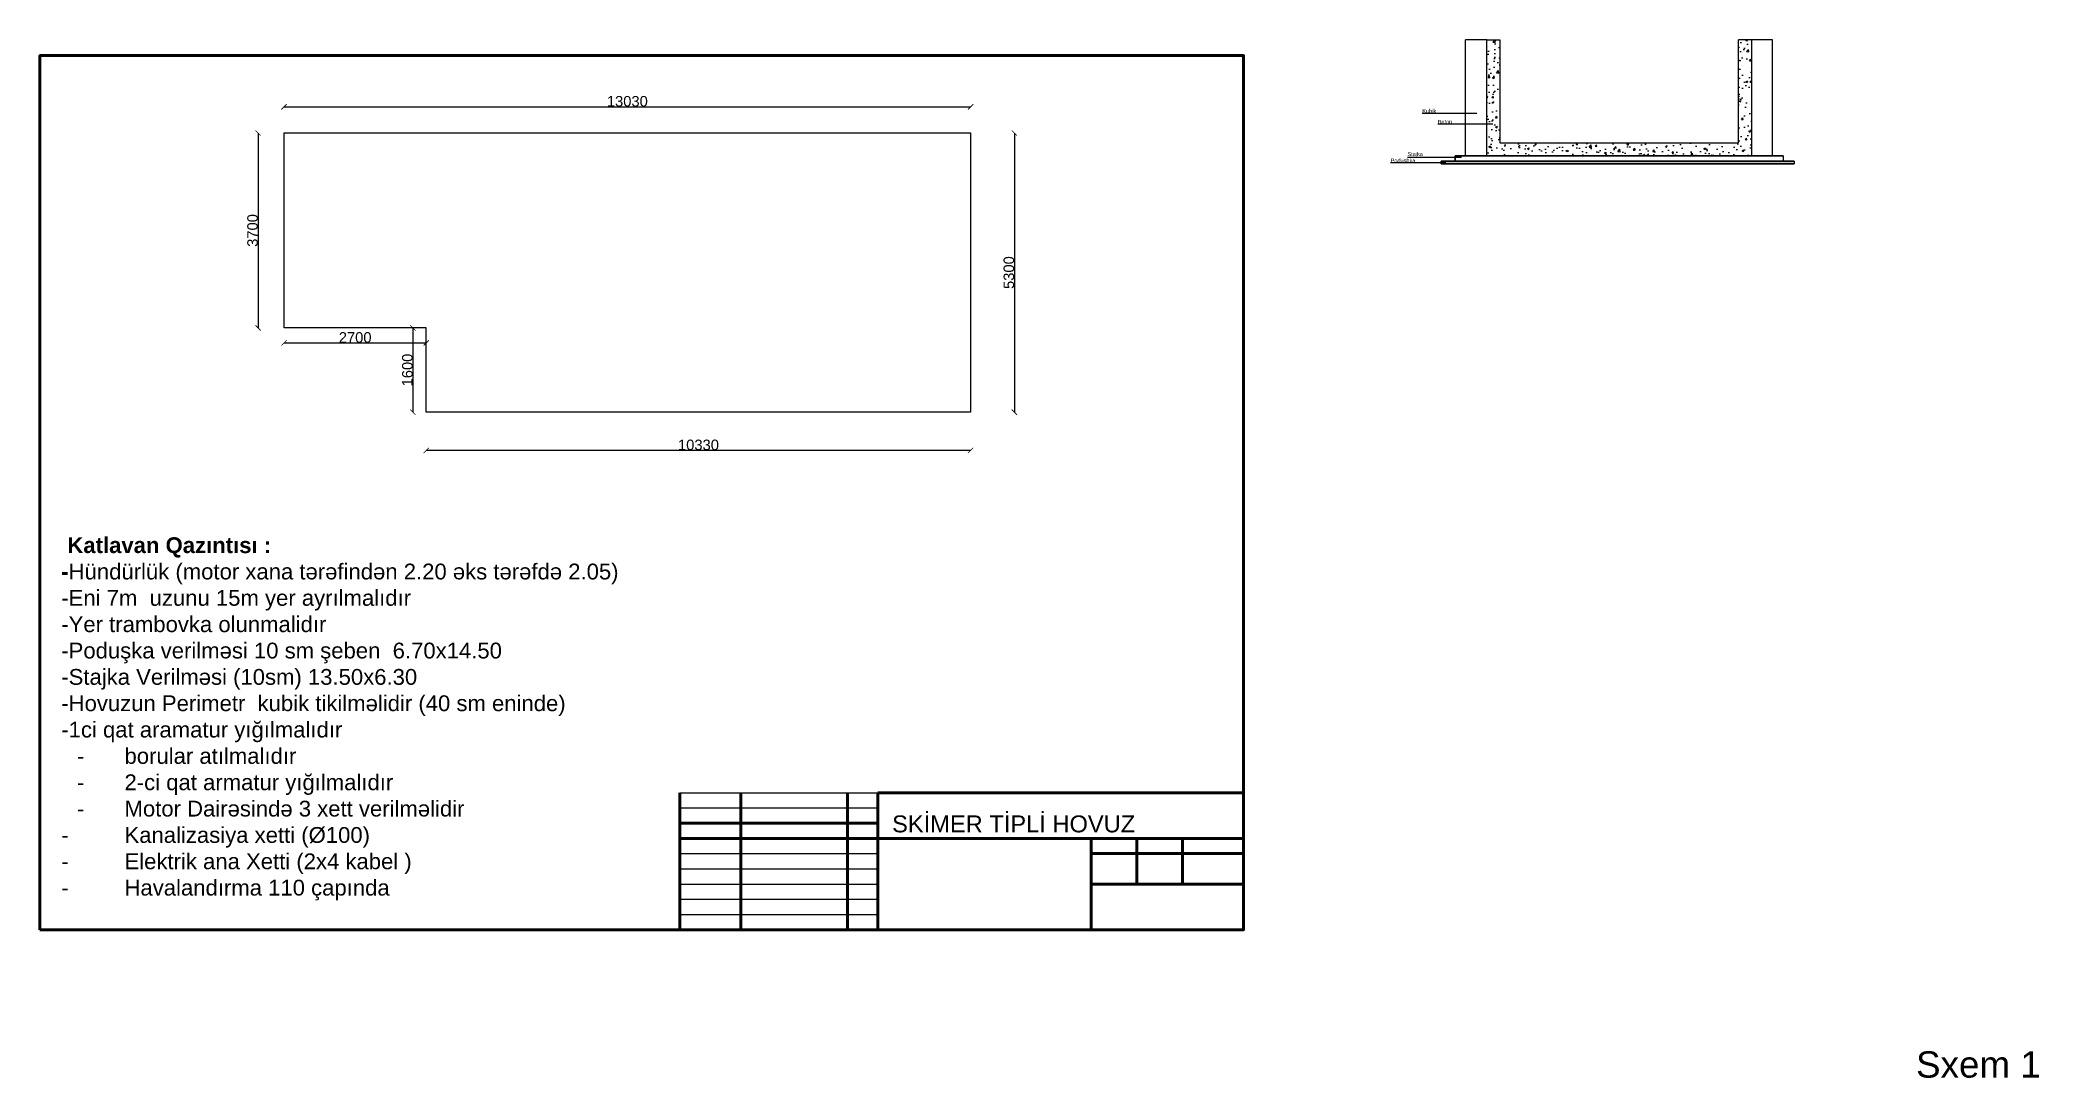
# Model space of a CAD drawing. Header units: millimetres. Extents: x 1659 to 76308, y 1100 to 43767.
# Drawn here: x 1659 to 39611, y 24061 to 43767 of the extents above; entities that cross this region are included whole.
import ezdxf

# ---------------------------------------------------------------- set-up
doc = ezdxf.new("R2010")
doc.units = ezdxf.units.MM
doc.styles.get("Standard").update_dxf_attribs({"font": 'arial.ttf'})
doc.dimstyles.new('Copy of ISO-25', dxfattribs={"dimtxt": 200, "dimasz": 100, "dimexe": 1.25, "dimexo": 0.625, "dimgap": 1, "dimtad": 1, "dimdec": 0, "dimtxsty": 'Standard', "dimblk": 'ARCHTICK', "dimcen": 2, "dimse1": 1, "dimse2": 1, "dimadec": 0, "dimazin": 0, "dimtfac": 1, "dimtdec": 0, "dimtmove": 1, "dimatfit": 3, "dimldrblk": 'ARCHTICK', "dimfxl": 1, "dimarcsym": 0})

msp = doc.modelspace()

# ---------------------------------------------------------------- texts
at = {"attachment_point": 1}
for s, width, gutter_width, heights, insert, char_height in [('Kubik', 585.85, 1.89, [173.6], (27889.3, 42457.7), 75.52), ('Beton', 585.85, 1.89, [173.6], (28181.2, 42250.8), 75.52), ('Podushka', 585.85, 1.89, [173.6], (27289, 41515.4), 75.52), ('Stajka', 585.85, 1.89, [173.6], (27607.9, 41638.6), 75.52), ('{\\fArial|b1|i0|c204|p34; Katlavan Qa\\fArial|b1|i0|c238|p34;zıntısı \\fArial|b1|i0|c204|p34;:\\P-\\fArial|b0|i0|c238|p34;Hündürlük} {\\fArial|b0|i0|c238|p34;(motor xana tərəfindən 2.20 əks tərəfdə 2.05}){\\fArial|b0|i0|c238|p34; }\\P-{\\fArial|b0|i0|c238|p34;E}ni 7m  uzunu 15m yer ayr{\\fArial|b0|i0|c238|p34;ılmalıdır  \\P-Yer trambovka olunmalidır \\P-}Podu{\\fArial|b0|i0|c238|p34;şka verilməsi 10 sm şeben} {\\fArial|b0|i0|c238|p34; 6.70}x{\\fArial|b0|i0|c238|p34;14.50 \\P-Stajka Verilməsi (10sm) 13.50x6.30\\P-Hovuzun Perimetr  kubik tikilməlidir (40 sm eninde) \\P-1ci qat aramatur yığılmalıdır \\P\\pxi-3,l4,t4;-^Iborular atılmalıdır \\P-^I2-ci qat armatur yığılmalıdır \\P-^IMotor Dairəsində 3 xett verilməlidir \\P-^IKanalizasiya xetti (}%%C{\\fArial|b0|i0|c238|p34;100)\\P-^IElektrik ana Xetti (2x4 kabel )\\P-^IHavalandırma 110 çapında }', 13906.487, 0, [9118], (2062.2, 34326), 300), ('Sxem 1 ', 16973.269, 12.5, [1890.4], (37258.8, 24567.7), 500)]:
    msp.add_mtext_dynamic_manual_height_columns(s, width=width, gutter_width=gutter_width, heights=heights, dxfattribs=dict(at, insert=insert, char_height=char_height))
at = {"insert": (17828.3, 29045.6), "char_height": 321.273, "width": 4679.137, "attachment_point": 1}
msp.add_mtext('SK{\\fArial|b0|i0|c238|p34;İ}MER T{\\fArial|b0|i0|c238|p34;İ}PL{\\fArial|b0|i0|c238|p34;İ} HOVUZ ', dxfattribs=at)

# ---------------------------------------------------------------- blocks, each defined once
blk = doc.blocks.new('_ArchTick')
at = {"color": 0, "linetype": 'ByBlock', "const_width": 0.15}
blk.add_lwpolyline([(-0.5, -0.5), (0.5, 0.5)], dxfattribs=at)
blk = doc.blocks.new('*D87')
at = {"color": 0, "lineweight": -2, "transparency": 16777216}
blk.add_line((6289, 42499), (19319, 42499), dxfattribs=at)
at = {"layer": 'Defpoints', "color": 0, "transparency": 16777216}
for p in [(19319, 42499), (6289, 42001), (19319, 42001)]:
    blk.add_point(p, dxfattribs=at)
at = {"color": 0, "lineweight": -2, "transparency": 16777216, "xscale": 100, "yscale": 100, "zscale": 100, "rotation": 180}
blk.add_blockref('_ArchTick', (6289, 42499), dxfattribs=at)
at = {"color": 0, "lineweight": -2, "transparency": 16777216, "xscale": 100, "yscale": 100, "zscale": 100}
blk.add_blockref('_ArchTick', (19319, 42499), dxfattribs=at)
at = {"color": 0, "transparency": 16777216, "insert": (12804, 42602), "char_height": 200, "attachment_point": 5}
blk.add_mtext('13030', dxfattribs=at)
blk = doc.blocks.new('*D88')
at = {"color": 0, "lineweight": -2, "transparency": 16777216}
blk.add_line((20148, 42001), (20148, 36701), dxfattribs=at)
at = {"layer": 'Defpoints', "color": 0, "transparency": 16777216}
for p in [(19319, 42001), (19319, 36701), (20148, 36701)]:
    blk.add_point(p, dxfattribs=at)
at = {"color": 0, "lineweight": -2, "transparency": 16777216, "xscale": 100, "yscale": 100, "zscale": 100}
for p, rotation in [((20148, 42001), 90), ((20148, 36701), 270)]:
    blk.add_blockref('_ArchTick', p, dxfattribs=dict(at, rotation=rotation))
at = {"color": 0, "transparency": 16777216, "insert": (20045, 39351), "char_height": 200, "attachment_point": 5, "rotation": 90}
blk.add_mtext('5300', dxfattribs=at)
blk = doc.blocks.new('*D89')
at = {"color": 0, "lineweight": -2, "transparency": 16777216}
blk.add_line((19319, 35975), (8989, 35975), dxfattribs=at)
at = {"layer": 'Defpoints', "color": 0, "transparency": 16777216}
for p in [(8989, 36701), (19319, 36701), (8989, 35975)]:
    blk.add_point(p, dxfattribs=at)
at = {"color": 0, "lineweight": -2, "transparency": 16777216, "xscale": 100, "yscale": 100, "zscale": 100, "rotation": 180}
blk.add_blockref('_ArchTick', (8989, 35975), dxfattribs=at)
at = {"color": 0, "lineweight": -2, "transparency": 16777216, "xscale": 100, "yscale": 100, "zscale": 100}
blk.add_blockref('_ArchTick', (19319, 35975), dxfattribs=at)
at = {"color": 0, "transparency": 16777216, "insert": (14154, 36079), "char_height": 200, "attachment_point": 5}
blk.add_mtext('10330', dxfattribs=at)
blk = doc.blocks.new('*D90')
at = {"color": 0, "lineweight": -2, "transparency": 16777216}
blk.add_line((5796, 42001), (5796, 38301), dxfattribs=at)
at = {"layer": 'Defpoints', "color": 0, "transparency": 16777216}
for p in [(6289, 42001), (5796, 38301), (6289, 38301)]:
    blk.add_point(p, dxfattribs=at)
at = {"color": 0, "lineweight": -2, "transparency": 16777216, "xscale": 100, "yscale": 100, "zscale": 100}
for p, rotation in [((5796, 42001), 90), ((5796, 38301), 270)]:
    blk.add_blockref('_ArchTick', p, dxfattribs=dict(at, rotation=rotation))
at = {"color": 0, "transparency": 16777216, "insert": (5693, 40151), "char_height": 200, "attachment_point": 5, "rotation": 90}
blk.add_mtext('3700', dxfattribs=at)
blk = doc.blocks.new('*D91')
at = {"color": 0, "lineweight": -2, "transparency": 16777216}
blk.add_line((8734, 38301), (8734, 36701), dxfattribs=at)
at = {"layer": 'Defpoints', "color": 0, "transparency": 16777216}
for p in [(8989, 38301), (8734, 36701), (8989, 36701)]:
    blk.add_point(p, dxfattribs=at)
at = {"color": 0, "lineweight": -2, "transparency": 16777216, "xscale": 100, "yscale": 100, "zscale": 100}
for p, rotation in [((8734, 38301), 90), ((8734, 36701), 270)]:
    blk.add_blockref('_ArchTick', p, dxfattribs=dict(at, rotation=rotation))
at = {"color": 0, "transparency": 16777216, "insert": (8631, 37501), "char_height": 200, "attachment_point": 5, "rotation": 90}
blk.add_mtext('1600', dxfattribs=at)
blk = doc.blocks.new('*D92')
at = {"color": 0, "lineweight": -2, "transparency": 16777216}
blk.add_line((6289, 38016), (8989, 38016), dxfattribs=at)
at = {"layer": 'Defpoints', "color": 0, "transparency": 16777216}
for p in [(6289, 38301), (8989, 38301), (8989, 38016)]:
    blk.add_point(p, dxfattribs=at)
at = {"color": 0, "lineweight": -2, "transparency": 16777216, "xscale": 100, "yscale": 100, "zscale": 100, "rotation": 180}
blk.add_blockref('_ArchTick', (6289, 38016), dxfattribs=at)
at = {"color": 0, "lineweight": -2, "transparency": 16777216, "xscale": 100, "yscale": 100, "zscale": 100}
blk.add_blockref('_ArchTick', (8989, 38016), dxfattribs=at)
at = {"color": 0, "transparency": 16777216, "insert": (7639, 38119), "char_height": 200, "attachment_point": 5}
blk.add_mtext('2700', dxfattribs=at)

# ---------------------------------------------------------------- dimensions: what is measured, and where the dimension line sits
for base, p1, p2, picture, middle in [((19318.8, 42499), (6288.8, 42001.5), (19318.8, 42001.5), '*D87', (12803.8, 42602.2)), ((8988.8, 38016.3), (6288.8, 38301.5), (8988.8, 38301.5), '*D92', (7638.8, 38119.4)), ((8988.8, 35975.5), (19318.8, 36701.5), (8988.8, 36701.5), '*D89', (14153.8, 36078.6))]:
    dim = msp.add_linear_dim(base=base, p1=p1, p2=p2, dimstyle='Copy of ISO-25')
    dim.commit()
    dim.dimension.update_dxf_attribs({"geometry": picture, "text_midpoint": middle})
for base, p1, p2, picture, middle in [((5796.2, 38301.5), (6288.8, 42001.5), (6288.8, 38301.5), '*D90', (5693.1, 40151.5)), ((20148.5, 36701.5), (19318.8, 42001.5), (19318.8, 36701.5), '*D88', (20045.3, 39351.5)), ((8734.2, 36701.5), (8988.8, 38301.5), (8988.8, 36701.5), '*D91', (8631.1, 37501.5))]:
    dim = msp.add_linear_dim(base=base, p1=p1, p2=p2, angle=90, dimstyle='Copy of ISO-25')
    dim.commit()
    dim.dimension.update_dxf_attribs({"geometry": picture, "text_midpoint": middle})

# ---------------------------------------------------------------- hatches: boundary and pattern name
h = msp.add_hatch()
h.set_pattern_fill('AR-CONC', color=256, scale=2)
h.set_pattern_definition([(50, (-6315.94, 5929.52), (364.3693, -31.8782), [38.1, -419.1]), (355, (-6315.94, 5929.5), (-70.4868, 382.1137), [30.48, -335.2812]), (100.45144, (-6285.58, 5926.86), (293.8825, 350.2355), [32.38, -356.1805]), (46.1842, (-6315.94, 6031.1), (542.158, -84.0847), [57.15, -628.65]), (96.6356, (-6270.76, 6024.1), (474.8083, 494.852), [48.57, -534.271]), (351.1842, (-6315.94, 6031.1), (474.808, 494.852), [45.72, -502.9195]), (21, (-6265.14, 6005.72), (303.2288, -204.5304), [38.1, -419.1]), (326, (-6265.14, 6005.7), (123.604, 368.376), [30.48, -335.28]), (71.45144, (-6239.88, 5988.67), (426.8328, 163.8455), [32.38, -356.1799]), (37.5, (-6315.94, 5929.52), (6.1772, 169.11008), [0, -331.216, 0, -340.36, 0, -336.55]), (7.5, (-6315.94, 5929.52), (133.6393, 200.36115), [0, -194.056, 0, -323.596, 0, -128.27]), (327.5, (-6429.23, 5929.52), (271.1812, -11.4575), [0, -127, 0, -396.24, 0, -525.78]), (317.5, (-6480.03, 5929.52), (296.2584, 50.853), [0, -165.1, 0, -263.144, 0, -373.38])])
h.paths.add_polyline_path([(29361.2, 43767.2), (29111.2, 43767.2), (29111.2, 41567.2), (34137.5, 41567.2), (34137.5, 43767.2), (33887.5, 43767.2), (33887.5, 41817.2), (29361.2, 41817.2)])
h = msp.add_hatch()
h.set_pattern_fill('AR-SAND', color=256)
h.set_pattern_definition([(37.5, (-6315.944, 5929.517), (-1.60003, 48.941324), [0, -38.608, 0, -43.18, 0, -41.275]), (7.5, (-6315.944, 5929.52), (44.95233, 71.68251), [0, -20.828, 0, -34.798, 0, -13.335]), (327.5, (-6347.186, 5929.517), (79.099237, 0.14372), [0, -12.7, 0, -45.72, 0, -59.69]), (317.5, (-6347.186, 5929.52), (76.355645, 22.29293), [0, -6.35, 0, -29.972, 0, -34.29])])
h.paths.add_polyline_path([(34945, 41417.2), (34945, 41467.2), (28245, 41467.2), (28245, 41417.2)])

# ---------------------------------------------------------------- linework, layer by layer
for p, q in [((28711.2, 41567.2), (28711.2, 43767.2)), ((29111.2, 43767.2), (28711.2, 43767.2)), ((29111.2, 41567.2), (29111.2, 43767.2)), ((29111.2, 43767.2), (29361.2, 43767.2)), ((29361.2, 43767.2), (29361.2, 41817.2)), ((34137.5, 43767.2), (33887.5, 43767.2)), ((33887.5, 41817.2), (33887.5, 43767.2)), ((34537.5, 43767.2), (34137.5, 43767.2)), ((34137.5, 43767.2), (34137.5, 41567.2)), ((34537.5, 41567.2), (34537.5, 43767.2)), ((27889.3, 42380.9), (28924.4, 42380.9)), ((28181.2, 42174.1), (29224.9, 42174.1)), ((29361.2, 41817.2), (33887.5, 41817.2)), ((27289, 41438.7), (28335.9, 41441.7)), ((27607.9, 41539.6), (28633.4, 41539.6)), ((28245, 41467.2), (34945, 41467.2)), ((34945, 41467.2), (28245, 41467.2)), ((28245, 41467.2), (28245, 41417.2)), ((28245, 41417.2), (34945, 41417.2)), ((34737.5, 41567.2), (28511.2, 41567.2)), ((28511.2, 41567.2), (28511.2, 41467.2)), ((28511.2, 41567.2), (28711.2, 41567.2)), ((28711.2, 41567.2), (29111.2, 41567.2)), ((34737.5, 41567.2), (34537.5, 41567.2)), ((34737.5, 41567.2), (34737.5, 41467.2))]:
    msp.add_line(p, q)
at = {"linetype": 'Continuous', "lineweight": 60}
for p, q in [((24498.3, 30055.6), (24498.3, 26875.4)), ((13801.2, 29477.4), (13801.2, 26875.4)), ((14957.7, 29477.4), (14957.7, 26875.4)), ((16981.4, 29477.4), (16981.4, 26875.4)), ((17559.7, 29477.4), (24498.3, 29477.4)), ((17559.7, 29477.4), (17559.7, 26875.4)), ((13801.2, 28899.2), (17559.7, 28899.2)), ((13801.2, 28610.1), (24498.3, 28610.1)), ((21607.2, 28610.1), (21607.2, 26875.4)), ((22474.6, 28610.1), (22474.6, 27742.7)), ((23341.9, 28610.1), (23341.9, 27742.7)), ((21607.2, 28320.9), (24498.3, 28320.9)), ((21607.2, 27742.7), (24498.3, 27742.7)), ((13801.2, 26875.4), (24498.3, 26875.4))]:
    msp.add_line(p, q, dxfattribs=at)
at = {"linetype": 'Continuous'}
for p, q in [((13801.2, 29477.4), (17559.7, 29477.4)), ((13801.2, 29188.3), (17559.7, 29188.3)), ((13801.2, 28320.9), (17559.7, 28320.9)), ((13801.2, 28031.8), (17559.7, 28031.8)), ((13801.2, 27742.7), (17559.7, 27742.7)), ((13801.2, 27453.6), (17559.7, 27453.6)), ((13801.2, 27164.5), (17559.7, 27164.5))]:
    msp.add_line(p, q, dxfattribs=at)
at = {"linetype": 'Continuous', "lineweight": 60}
msp.add_lwpolyline([(1658.5, 26875.4), (24498.3, 26875.4), (24498.3, 43470.4), (1658.5, 43470.4), (1658.5, 26875.4)], dxfattribs=at)
at = {"ltscale": 0.5}
msp.add_lwpolyline([(8988.8, 38301.5), (6288.8, 38301.5), (6288.8, 42001.5), (19318.8, 42001.5), (19318.8, 36701.5), (8988.8, 36701.5), (8988.8, 38301.5)], dxfattribs=at)
for points in [[(28245, 41467.2), (34945, 41467.2), (34945, 41417.2), (28245, 41417.2)], [(28511.2, 41567.2), (34737.5, 41567.2), (34737.5, 41467.2), (28511.2, 41467.2)]]:
    msp.add_lwpolyline(points, close=True)
at = {"ltscale": 0.01}
msp.add_lwpolyline([(13801.2, 29477.4), (17559.7, 29477.4), (17559.7, 26875.4), (13801.2, 26875.4)], close=True, dxfattribs=at)

msp.set_redraw_order([(e.dxf.handle, doc.entitydb.next_handle()) for e in msp.query("TEXT MTEXT ATTDEF DIMENSION ARC_DIMENSION")])  # texts and dimensions are drawn at this point

doc.saveas('drawing.dxf')
